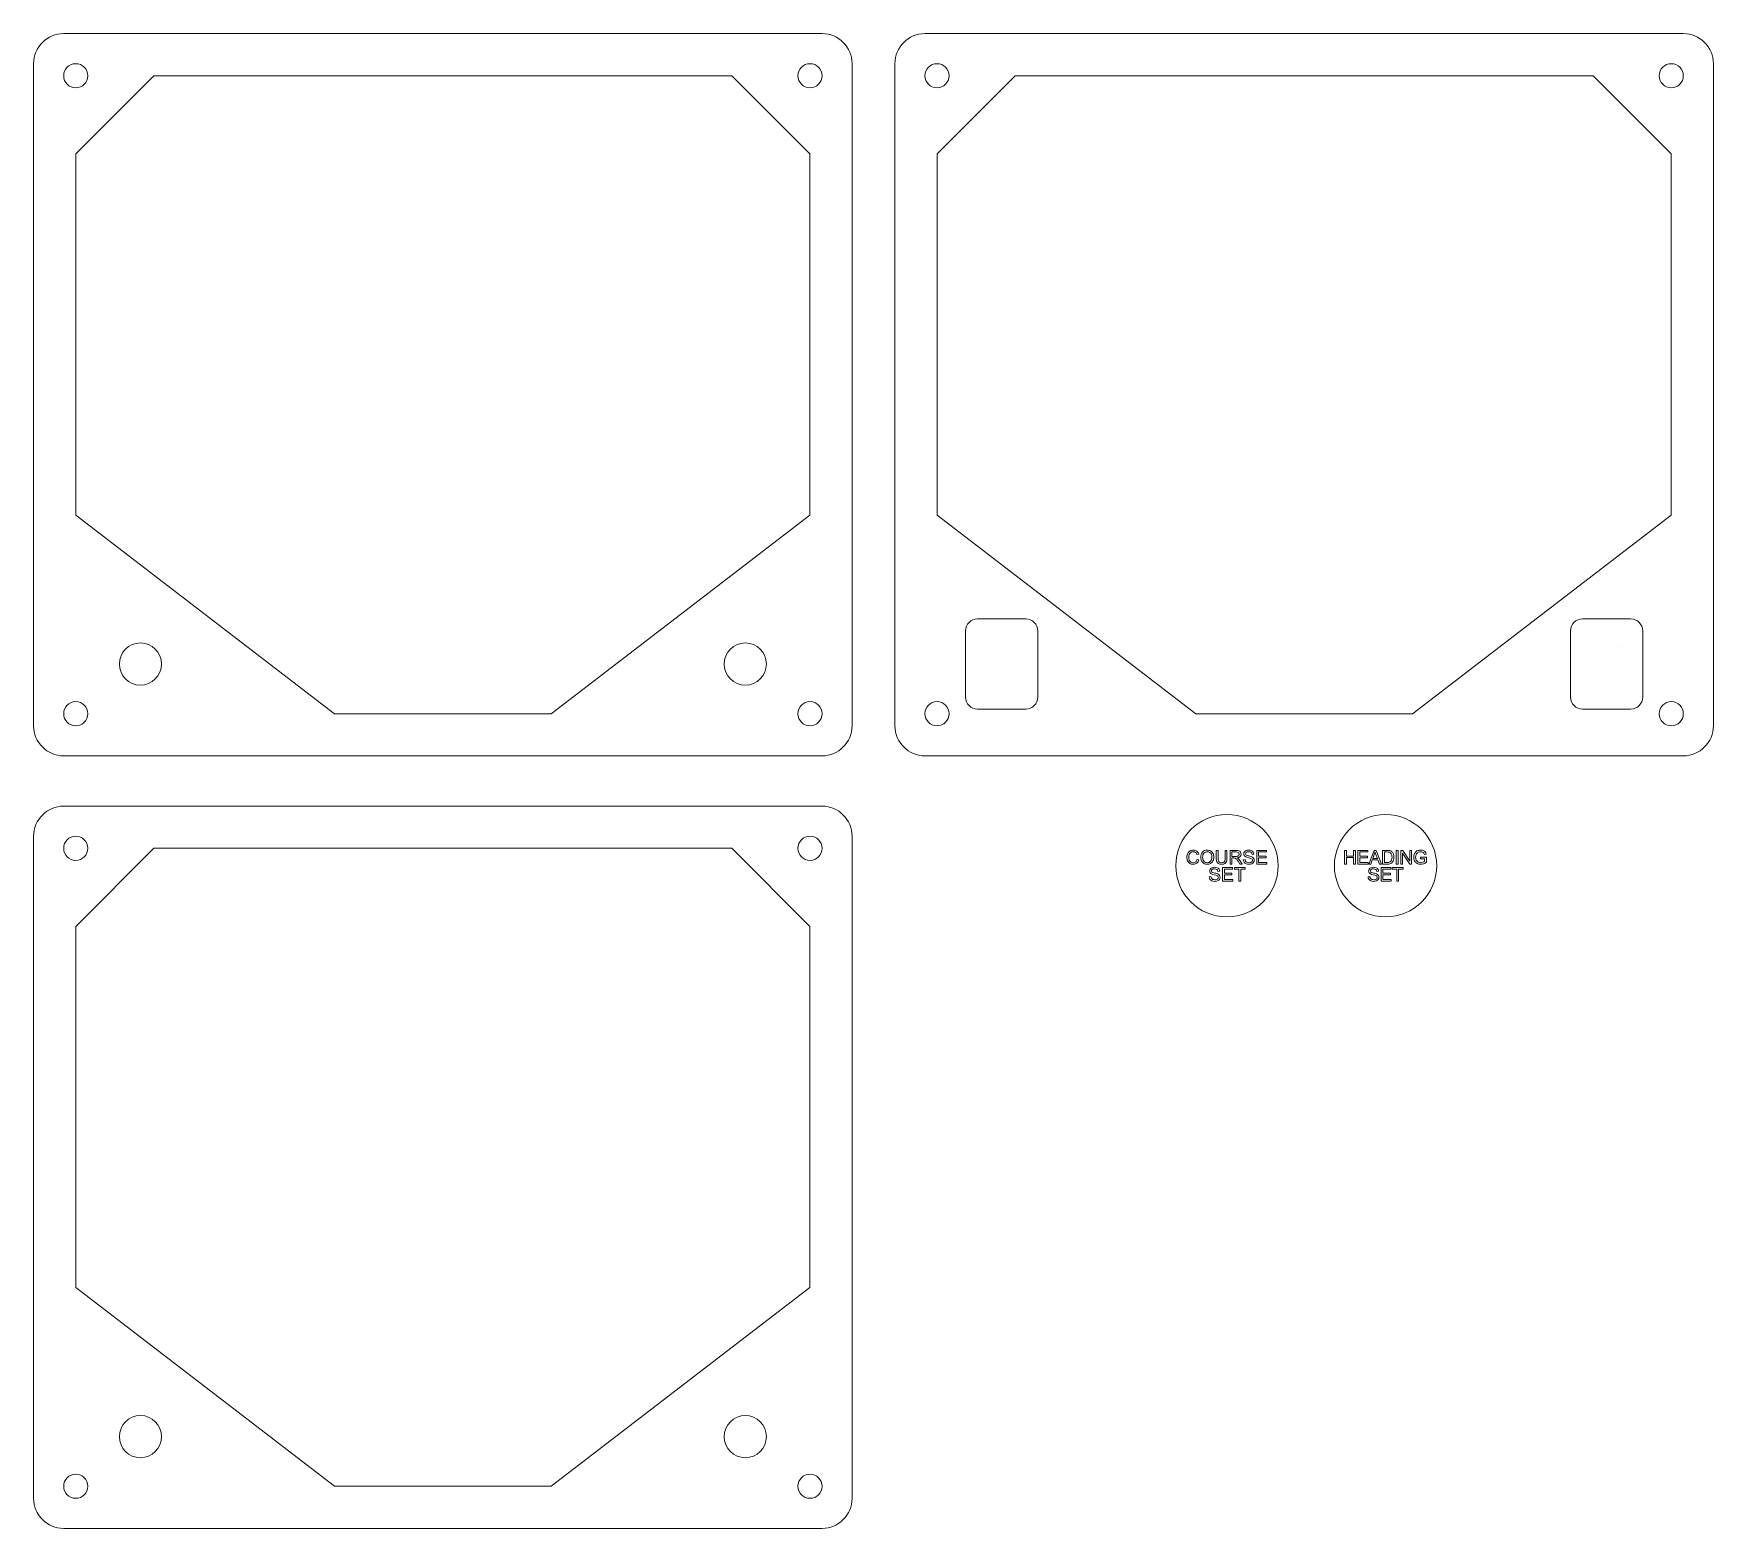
# Model space of a CAD drawing. Header units: millimetres. Extents: x -68 to 211, y -124 to 124.
import ezdxf

# ---------------------------------------------------------------- set-up
doc = ezdxf.new("R2010")
doc.units = ezdxf.units.MM
doc.header["$MEASUREMENT"] = 0
doc.layers.add('Layer 1', color=7, linetype='Continuous')

msp = doc.modelspace()

# ---------------------------------------------------------------- linework, layer by layer
at = {"layer": 'Layer 1', "color": 250, "lineweight": 9}
for centre, major_axis in [((-60.9999, 117.1821), (0, 2)), ((61, 117.1821), (0, 2)), ((82.1061, 117.1821), (0, 2)), ((204.106, 117.1821), (0, 2)), ((-50.2499, 19.4322), (0, 3.5)), ((50.2501, 19.4322), (0, 3.5)), ((-60.9999, 11.1822), (0, 2)), ((61, 11.1822), (0, 2)), ((82.1061, 11.1822), (0, 2)), ((204.106, 11.1822), (0, 2)), ((130.2755, -14.0834), (0, 8.5001)), ((156.6283, -14.0834), (0, 8.5001)), ((-60.9999, -11.1821), (0, 2)), ((61, -11.1821), (0, 2)), ((-50.2499, -108.932), (0, 3.5)), ((50.2501, -108.932), (0, 3.5)), ((-60.9999, -117.182), (0, 2)), ((61, -117.182), (0, 2))]:
    msp.add_ellipse(centre, major_axis=major_axis, ratio=1, dxfattribs=at)
for points in [[(63.0001, 4.1822), (63.0001, 4.1822), (-63, 4.1822), (-63, 4.1822), (-63, 4.1822), (-65.75, 4.1822), (-67.9999, 6.4322), (-67.9999, 9.1822), (-67.9999, 9.1822), (-67.9999, 9.1822), (-67.9999, 119.1821), (-67.9999, 119.1821), (-67.9999, 119.1821), (-67.9999, 121.9321), (-65.75, 124.1821), (-63, 124.1821), (-63, 124.1821), (-63, 124.1821), (63.0001, 124.1821), (63.0001, 124.1821), (63.0001, 124.1821), (65.7501, 124.1821), (68, 121.9321), (68, 119.1821), (68, 119.1821), (68, 119.1821), (68, 9.1822), (68, 9.1822), (68, 9.1822), (68, 6.4322), (65.7501, 4.1822), (63.0001, 4.1822)], [(206.1061, 4.1822), (206.1061, 4.1822), (80.106, 4.1822), (80.106, 4.1822), (80.106, 4.1822), (77.356, 4.1822), (75.1061, 6.4322), (75.1061, 9.1822), (75.1061, 9.1822), (75.1061, 9.1822), (75.1061, 119.1821), (75.1061, 119.1821), (75.1061, 119.1821), (75.1061, 121.9321), (77.356, 124.1821), (80.106, 124.1821), (80.106, 124.1821), (80.106, 124.1821), (206.1061, 124.1821), (206.1061, 124.1821), (206.1061, 124.1821), (208.8561, 124.1821), (211.106, 121.9321), (211.106, 119.1821), (211.106, 119.1821), (211.106, 119.1821), (211.106, 9.1822), (211.106, 9.1822), (211.106, 9.1822), (211.106, 6.4322), (208.8561, 4.1822), (206.1061, 4.1822)], [(82.1061, 104.1821), (82.1061, 104.1821), (95.1062, 117.1821), (95.1062, 117.1821), (95.1062, 117.1821), (95.1062, 117.1821), (191.1059, 117.1821), (191.1059, 117.1821), (191.1059, 117.1821), (191.1059, 117.1821), (204.106, 104.1821), (204.106, 104.1821), (204.106, 104.1821), (204.106, 104.1821), (204.106, 44.1822), (204.106, 44.1822), (204.106, 44.1822), (204.106, 44.1822), (161.106, 11.1822), (161.106, 11.1822), (161.106, 11.1822), (161.106, 11.1822), (125.1061, 11.1822), (125.1061, 11.1822), (125.1061, 11.1822), (125.1061, 11.1822), (82.1061, 44.1822), (82.1061, 44.1822), (82.1061, 44.1822), (82.1061, 44.1822), (82.1061, 104.1821), (82.1061, 104.1821)], [(96.856, 26.9322), (96.856, 26.9322), (88.856, 26.9322), (88.856, 26.9322), (88.856, 26.9322), (87.756, 26.9321), (86.856, 26.0321), (86.856, 24.9321), (86.856, 24.9321), (86.856, 24.9321), (86.8561, 13.9321), (86.8561, 13.9321), (86.8561, 13.9321), (86.8562, 12.8321), (87.7561, 11.9321), (88.8562, 11.9322), (88.8562, 11.9322), (88.8562, 11.9322), (96.8562, 11.9322), (96.8562, 11.9322), (96.8562, 11.9322), (97.9562, 11.9322), (98.8562, 12.8322), (98.8561, 13.9323), (98.8561, 13.9323), (98.8561, 13.9323), (98.856, 24.9322), (98.856, 24.9322), (98.856, 24.9322), (98.856, 26.0322), (97.9561, 26.9322), (96.856, 26.9322)], [(197.356, 26.9322), (197.356, 26.9322), (189.356, 26.9322), (189.356, 26.9322), (189.356, 26.9322), (188.256, 26.9321), (187.356, 26.0321), (187.356, 24.9321), (187.356, 24.9321), (187.356, 24.9321), (187.3561, 13.9321), (187.3561, 13.9321), (187.3561, 13.9321), (187.3562, 12.8321), (188.2561, 11.9321), (189.3562, 11.9322), (189.3562, 11.9322), (189.3562, 11.9322), (197.3562, 11.9322), (197.3562, 11.9322), (197.3562, 11.9322), (198.4562, 11.9322), (199.3562, 12.8322), (199.3561, 13.9323), (199.3561, 13.9323), (199.3561, 13.9323), (199.356, 24.9322), (199.356, 24.9322), (199.356, 24.9322), (199.356, 26.0322), (198.4561, 26.9322), (197.356, 26.9322)], [(63.0001, -124.182), (63.0001, -124.182), (-63, -124.182), (-63, -124.182), (-63, -124.182), (-65.75, -124.182), (-67.9999, -121.932), (-67.9999, -119.182), (-67.9999, -119.182), (-67.9999, -119.182), (-67.9999, -9.1821), (-67.9999, -9.1821), (-67.9999, -9.1821), (-67.9999, -6.4321), (-65.75, -4.1821), (-63, -4.1821), (-63, -4.1821), (-63, -4.1821), (63.0001, -4.1821), (63.0001, -4.1821), (63.0001, -4.1821), (65.7501, -4.1821), (68, -6.4321), (68, -9.1821), (68, -9.1821), (68, -9.1821), (68, -119.182), (68, -119.182), (68, -119.182), (68, -121.932), (65.7501, -124.182), (63.0001, -124.182)], [(-60.9999, -24.1821), (-60.9999, -24.1821), (-47.9998, -11.1821), (-47.9998, -11.1821), (-47.9998, -11.1821), (-47.9998, -11.1821), (47.9999, -11.1821), (47.9999, -11.1821), (47.9999, -11.1821), (47.9999, -11.1821), (61, -24.1821), (61, -24.1821), (61, -24.1821), (61, -24.1821), (61, -84.182), (61, -84.182), (61, -84.182), (61, -84.182), (18, -117.182), (18, -117.182), (18, -117.182), (18, -117.182), (-17.9999, -117.182), (-17.9999, -117.182), (-17.9999, -117.182), (-17.9999, -117.182), (-60.9999, -84.182), (-60.9999, -84.182), (-60.9999, -84.182), (-60.9999, -84.182), (-60.9999, -24.1821), (-60.9999, -24.1821)]]:
    msp.add_open_spline(points, degree=3, knots=[0, 0, 0, 0, 0.11111111, 0.11111111, 0.11111111, 0.11111111, 0.22222222, 0.22222222, 0.22222222, 0.22222222, 0.33333333, 0.33333333, 0.33333333, 0.33333333, 0.44444444, 0.44444444, 0.44444444, 0.44444444, 0.55555556, 0.55555556, 0.55555556, 0.55555556, 0.66666667, 0.66666667, 0.66666667, 0.66666667, 0.77777778, 0.77777778, 0.77777778, 0.77777778, 1, 1, 1, 1], dxfattribs=at)
at = {"layer": 'Layer 1', "color": 240, "lineweight": 9}
for points, knots in [([(-60.9999, 104.1821), (-60.9999, 104.1821), (-47.9998, 117.1821), (-47.9998, 117.1821), (-47.9998, 117.1821), (-47.9998, 117.1821), (47.9999, 117.1821), (47.9999, 117.1821), (47.9999, 117.1821), (47.9999, 117.1821), (61, 104.1821), (61, 104.1821), (61, 104.1821), (61, 104.1821), (61, 44.1822), (61, 44.1822), (61, 44.1822), (61, 44.1822), (18, 11.1822), (18, 11.1822), (18, 11.1822), (18, 11.1822), (-17.9999, 11.1822), (-17.9999, 11.1822), (-17.9999, 11.1822), (-17.9999, 11.1822), (-60.9999, 44.1822), (-60.9999, 44.1822), (-60.9999, 44.1822), (-60.9999, 44.1822), (-60.9999, 104.1821), (-60.9999, 104.1821)], [0, 0, 0, 0, 0.11111111, 0.11111111, 0.11111111, 0.11111111, 0.22222222, 0.22222222, 0.22222222, 0.22222222, 0.33333333, 0.33333333, 0.33333333, 0.33333333, 0.44444444, 0.44444444, 0.44444444, 0.44444444, 0.55555556, 0.55555556, 0.55555556, 0.55555556, 0.66666667, 0.66666667, 0.66666667, 0.66666667, 0.77777778, 0.77777778, 0.77777778, 0.77777778, 1, 1, 1, 1]), ([(125.3315, -13.0036), (125.3315, -13.0036), (125.6332, -13.0798), (125.6332, -13.0798), (125.6332, -13.0798), (125.5702, -13.327), (125.4569, -13.5148), (125.2934, -13.6445), (125.2934, -13.6445), (125.1299, -13.7741), (124.9299, -13.8392), (124.6934, -13.8392), (124.6934, -13.8392), (124.4489, -13.8392), (124.2499, -13.7895), (124.0965, -13.6894), (124.0965, -13.6894), (123.943, -13.59), (123.8266, -13.4455), (123.7467, -13.2566), (123.7467, -13.2566), (123.6668, -13.0671), (123.6266, -12.8645), (123.6266, -12.6475), (123.6266, -12.6475), (123.6266, -12.411), (123.6715, -12.2046), (123.762, -12.0284), (123.762, -12.0284), (123.8525, -11.8522), (123.9811, -11.7183), (124.1478, -11.6268), (124.1478, -11.6268), (124.3145, -11.5352), (124.4981, -11.4897), (124.6981, -11.4897), (124.6981, -11.4897), (124.9257, -11.4897), (125.1167, -11.5474), (125.2712, -11.6633), (125.2712, -11.6633), (125.4262, -11.7792), (125.5342, -11.9416), (125.5951, -12.1512), (125.5951, -12.1512), (125.5951, -12.1512), (125.2998, -12.221), (125.2998, -12.221), (125.2998, -12.221), (125.2474, -12.0559), (125.1707, -11.9353), (125.0706, -11.8601), (125.0706, -11.8601), (124.9706, -11.7844), (124.8447, -11.7469), (124.6928, -11.7469), (124.6928, -11.7469), (124.5187, -11.7469), (124.3727, -11.7887), (124.2557, -11.8723), (124.2557, -11.8723), (124.1388, -11.9559), (124.0562, -12.0686), (124.0091, -12.2094), (124.0091, -12.2094), (123.9615, -12.3507), (123.9377, -12.4962), (123.9377, -12.6459), (123.9377, -12.6459), (123.9377, -12.8391), (123.9657, -13.0079), (124.0218, -13.1518), (124.0218, -13.1518), (124.0779, -13.2963), (124.1652, -13.4037), (124.2838, -13.4751), (124.2838, -13.4751), (124.4023, -13.5466), (124.5304, -13.582), (124.6685, -13.582), (124.6685, -13.582), (124.8368, -13.582), (124.9786, -13.5333), (125.095, -13.4365), (125.095, -13.4365), (125.2114, -13.3391), (125.2903, -13.1952), (125.3315, -13.0036)], [0, 0, 0, 0, 0.04347826, 0.04347826, 0.04347826, 0.04347826, 0.08695652, 0.08695652, 0.08695652, 0.08695652, 0.13043478, 0.13043478, 0.13043478, 0.13043478, 0.17391304, 0.17391304, 0.17391304, 0.17391304, 0.2173913, 0.2173913, 0.2173913, 0.2173913, 0.26086957, 0.26086957, 0.26086957, 0.26086957, 0.30434783, 0.30434783, 0.30434783, 0.30434783, 0.34782609, 0.34782609, 0.34782609, 0.34782609, 0.39130435, 0.39130435, 0.39130435, 0.39130435, 0.43478261, 0.43478261, 0.43478261, 0.43478261, 0.47826087, 0.47826087, 0.47826087, 0.47826087, 0.52173913, 0.52173913, 0.52173913, 0.52173913, 0.56521739, 0.56521739, 0.56521739, 0.56521739, 0.60869565, 0.60869565, 0.60869565, 0.60869565, 0.65217391, 0.65217391, 0.65217391, 0.65217391, 0.69565217, 0.69565217, 0.69565217, 0.69565217, 0.73913043, 0.73913043, 0.73913043, 0.73913043, 0.7826087, 0.7826087, 0.7826087, 0.7826087, 0.82608696, 0.82608696, 0.82608696, 0.82608696, 0.86956522, 0.86956522, 0.86956522, 0.86956522, 0.91304348, 0.91304348, 0.91304348, 0.91304348, 1, 1, 1, 1]), ([(125.9219, -12.6946), (125.9219, -12.3178), (126.0235, -12.0226), (126.2262, -11.8093), (126.2262, -11.8093), (126.4288, -11.5961), (126.6903, -11.4897), (127.0109, -11.4897), (127.0109, -11.4897), (127.221, -11.4897), (127.4099, -11.54), (127.5787, -11.64), (127.5787, -11.64), (127.747, -11.74), (127.8756, -11.8797), (127.964, -12.0591), (127.964, -12.0591), (128.0523, -12.2379), (128.0968, -12.4411), (128.0968, -12.6682), (128.0968, -12.6682), (128.0968, -12.8983), (128.0502, -13.1047), (127.9571, -13.2862), (127.9571, -13.2862), (127.8639, -13.4683), (127.7322, -13.6058), (127.5618, -13.699), (127.5618, -13.699), (127.3909, -13.7926), (127.2067, -13.8392), (127.0093, -13.8392), (127.0093, -13.8392), (126.795, -13.8392), (126.604, -13.7873), (126.4352, -13.6842), (126.4352, -13.6842), (126.2669, -13.581), (126.1389, -13.4402), (126.0521, -13.2613), (126.0521, -13.2613), (125.9653, -13.083), (125.9219, -12.8941), (125.9219, -12.6946)], [0, 0, 0, 0, 0.08333333, 0.08333333, 0.08333333, 0.08333333, 0.16666667, 0.16666667, 0.16666667, 0.16666667, 0.25, 0.25, 0.25, 0.25, 0.33333333, 0.33333333, 0.33333333, 0.33333333, 0.41666667, 0.41666667, 0.41666667, 0.41666667, 0.5, 0.5, 0.5, 0.5, 0.58333333, 0.58333333, 0.58333333, 0.58333333, 0.66666667, 0.66666667, 0.66666667, 0.66666667, 0.75, 0.75, 0.75, 0.75, 0.83333333, 0.83333333, 0.83333333, 0.83333333, 1, 1, 1, 1]), ([(126.2331, -12.6999), (126.2331, -12.9735), (126.3066, -13.1889), (126.4537, -13.346), (126.4537, -13.346), (126.6008, -13.5032), (126.7855, -13.582), (127.0078, -13.582), (127.0078, -13.582), (127.2342, -13.582), (127.42, -13.5026), (127.5666, -13.3439), (127.5666, -13.3439), (127.7126, -13.1851), (127.7856, -12.9597), (127.7856, -12.6676), (127.7856, -12.6676), (127.7856, -12.4829), (127.7544, -12.3215), (127.692, -12.184), (127.692, -12.184), (127.6295, -12.0464), (127.538, -11.9395), (127.4179, -11.8638), (127.4179, -11.8638), (127.2972, -11.7881), (127.1623, -11.75), (127.0125, -11.75), (127.0125, -11.75), (126.7998, -11.75), (126.6167, -11.8231), (126.4632, -11.9691), (126.4632, -11.9691), (126.3098, -12.1152), (126.2331, -12.3586), (126.2331, -12.6999)], [0, 0, 0, 0, 0.1, 0.1, 0.1, 0.1, 0.2, 0.2, 0.2, 0.2, 0.3, 0.3, 0.3, 0.3, 0.4, 0.4, 0.4, 0.4, 0.5, 0.5, 0.5, 0.5, 0.6, 0.6, 0.6, 0.6, 0.7, 0.7, 0.7, 0.7, 0.8, 0.8, 0.8, 0.8, 1, 1, 1, 1]), ([(129.9815, -11.5278), (129.9815, -11.5278), (130.2831, -11.5278), (130.2831, -11.5278), (130.2831, -11.5278), (130.2831, -11.5278), (130.2831, -12.8407), (130.2831, -12.8407), (130.2831, -12.8407), (130.2831, -13.0693), (130.2571, -13.2508), (130.2058, -13.3852), (130.2058, -13.3852), (130.154, -13.5191), (130.0608, -13.6286), (129.9264, -13.7127), (129.9264, -13.7127), (129.7915, -13.7969), (129.6153, -13.8392), (129.3962, -13.8392), (129.3962, -13.8392), (129.184, -13.8392), (129.0099, -13.8027), (128.875, -13.7291), (128.875, -13.7291), (128.7395, -13.6556), (128.6432, -13.5497), (128.5855, -13.4106), (128.5855, -13.4106), (128.5278, -13.2714), (128.4987, -13.0814), (128.4987, -12.8407), (128.4987, -12.8407), (128.4987, -12.8407), (128.4987, -11.5278), (128.4987, -11.5278), (128.4987, -11.5278), (128.4987, -11.5278), (128.8004, -11.5278), (128.8004, -11.5278), (128.8004, -11.5278), (128.8004, -11.5278), (128.8004, -12.8401), (128.8004, -12.8401), (128.8004, -12.8401), (128.8004, -13.0375), (128.8189, -13.1836), (128.8554, -13.2767), (128.8554, -13.2767), (128.8919, -13.3704), (128.9543, -13.4429), (129.0438, -13.4931), (129.0438, -13.4931), (129.1327, -13.5439), (129.2417, -13.5693), (129.3703, -13.5693), (129.3703, -13.5693), (129.5904, -13.5693), (129.7476, -13.5191), (129.8412, -13.419), (129.8412, -13.419), (129.9349, -13.3185), (129.9815, -13.1259), (129.9815, -12.8401), (129.9815, -12.8401), (129.9815, -12.8401), (129.9815, -11.5278), (129.9815, -11.5278)], [0, 0, 0, 0, 0.05555556, 0.05555556, 0.05555556, 0.05555556, 0.11111111, 0.11111111, 0.11111111, 0.11111111, 0.16666667, 0.16666667, 0.16666667, 0.16666667, 0.22222222, 0.22222222, 0.22222222, 0.22222222, 0.27777778, 0.27777778, 0.27777778, 0.27777778, 0.33333333, 0.33333333, 0.33333333, 0.33333333, 0.38888889, 0.38888889, 0.38888889, 0.38888889, 0.44444444, 0.44444444, 0.44444444, 0.44444444, 0.5, 0.5, 0.5, 0.5, 0.55555556, 0.55555556, 0.55555556, 0.55555556, 0.61111111, 0.61111111, 0.61111111, 0.61111111, 0.66666667, 0.66666667, 0.66666667, 0.66666667, 0.72222222, 0.72222222, 0.72222222, 0.72222222, 0.77777778, 0.77777778, 0.77777778, 0.77777778, 0.83333333, 0.83333333, 0.83333333, 0.83333333, 0.88888889, 0.88888889, 0.88888889, 0.88888889, 1, 1, 1, 1]), ([(130.8004, -13.8011), (130.8004, -13.8011), (130.8004, -11.5278), (130.8004, -11.5278), (130.8004, -11.5278), (130.8004, -11.5278), (131.808, -11.5278), (131.808, -11.5278), (131.808, -11.5278), (132.0106, -11.5278), (132.1646, -11.5484), (132.2699, -11.5892), (132.2699, -11.5892), (132.3752, -11.6299), (132.4594, -11.7019), (132.5223, -11.8051), (132.5223, -11.8051), (132.5853, -11.9083), (132.6165, -12.0226), (132.6165, -12.1475), (132.6165, -12.1475), (132.6165, -12.3088), (132.5641, -12.4448), (132.4599, -12.5554), (132.4599, -12.5554), (132.3556, -12.666), (132.1948, -12.7359), (131.9768, -12.766), (131.9768, -12.766), (132.0567, -12.8041), (132.117, -12.8422), (132.1583, -12.8793), (132.1583, -12.8793), (132.2461, -12.9597), (132.3292, -13.0608), (132.407, -13.182), (132.407, -13.182), (132.407, -13.182), (132.8001, -13.8011), (132.8001, -13.8011), (132.8001, -13.8011), (132.8001, -13.8011), (132.4244, -13.8011), (132.4244, -13.8011), (132.4244, -13.8011), (132.4244, -13.8011), (132.1239, -13.328), (132.1239, -13.328), (132.1239, -13.328), (132.0366, -13.191), (131.9641, -13.0867), (131.9074, -13.0142), (131.9074, -13.0142), (131.8503, -12.9417), (131.7995, -12.8915), (131.7545, -12.8624), (131.7545, -12.8624), (131.7101, -12.8338), (131.664, -12.8137), (131.6175, -12.802), (131.6175, -12.802), (131.5836, -12.7952), (131.528, -12.7914), (131.4502, -12.7914), (131.4502, -12.7914), (131.4502, -12.7914), (131.1021, -12.7914), (131.1021, -12.7914), (131.1021, -12.7914), (131.1021, -12.7914), (131.1021, -13.8011), (131.1021, -13.8011), (131.1021, -13.8011), (131.1021, -13.8011), (130.8004, -13.8011), (130.8004, -13.8011)], [0, 0, 0, 0, 0.05, 0.05, 0.05, 0.05, 0.1, 0.1, 0.1, 0.1, 0.15, 0.15, 0.15, 0.15, 0.2, 0.2, 0.2, 0.2, 0.25, 0.25, 0.25, 0.25, 0.3, 0.3, 0.3, 0.3, 0.35, 0.35, 0.35, 0.35, 0.4, 0.4, 0.4, 0.4, 0.45, 0.45, 0.45, 0.45, 0.5, 0.5, 0.5, 0.5, 0.55, 0.55, 0.55, 0.55, 0.6, 0.6, 0.6, 0.6, 0.65, 0.65, 0.65, 0.65, 0.7, 0.7, 0.7, 0.7, 0.75, 0.75, 0.75, 0.75, 0.8, 0.8, 0.8, 0.8, 0.85, 0.85, 0.85, 0.85, 0.9, 0.9, 0.9, 0.9, 1, 1, 1, 1]), ([(131.1021, -12.5311), (131.1021, -12.5311), (131.7476, -12.5311), (131.7476, -12.5311), (131.7476, -12.5311), (131.8852, -12.5311), (131.9921, -12.5168), (132.0694, -12.4882), (132.0694, -12.4882), (132.1466, -12.4602), (132.2054, -12.4147), (132.2451, -12.3517), (132.2451, -12.3517), (132.2853, -12.2893), (132.3054, -12.2215), (132.3054, -12.148), (132.3054, -12.148), (132.3054, -12.0406), (132.2667, -11.9517), (132.189, -11.8823), (132.189, -11.8823), (132.1112, -11.813), (131.9884, -11.7786), (131.8207, -11.7786), (131.8207, -11.7786), (131.8207, -11.7786), (131.1021, -11.7786), (131.1021, -11.7786), (131.1021, -11.7786), (131.1021, -11.7786), (131.1021, -12.5311), (131.1021, -12.5311)], [0, 0, 0, 0, 0.11111111, 0.11111111, 0.11111111, 0.11111111, 0.22222222, 0.22222222, 0.22222222, 0.22222222, 0.33333333, 0.33333333, 0.33333333, 0.33333333, 0.44444444, 0.44444444, 0.44444444, 0.44444444, 0.55555556, 0.55555556, 0.55555556, 0.55555556, 0.66666667, 0.66666667, 0.66666667, 0.66666667, 0.77777778, 0.77777778, 0.77777778, 0.77777778, 1, 1, 1, 1]), ([(132.9974, -13.0708), (132.9974, -13.0708), (133.2799, -13.0454), (133.2799, -13.0454), (133.2799, -13.0454), (133.2932, -13.1597), (133.3244, -13.2534), (133.3736, -13.327), (133.3736, -13.327), (133.4228, -13.4), (133.499, -13.4593), (133.6022, -13.5048), (133.6022, -13.5048), (133.7054, -13.5497), (133.8218, -13.5725), (133.9509, -13.5725), (133.9509, -13.5725), (134.0657, -13.5725), (134.1668, -13.5556), (134.2547, -13.5212), (134.2547, -13.5212), (134.3425, -13.4868), (134.4076, -13.4397), (134.4504, -13.3799), (134.4504, -13.3799), (134.4933, -13.3201), (134.515, -13.255), (134.515, -13.1851), (134.515, -13.1851), (134.515, -13.1142), (134.4944, -13.0523), (134.4531, -12.9989), (134.4531, -12.9989), (134.4118, -12.946), (134.3436, -12.9015), (134.2483, -12.865), (134.2483, -12.865), (134.1874, -12.8417), (134.0525, -12.8047), (133.8435, -12.7544), (133.8435, -12.7544), (133.6345, -12.7041), (133.4884, -12.657), (133.4048, -12.6126), (133.4048, -12.6126), (133.2963, -12.5554), (133.2159, -12.4845), (133.163, -12.4004), (133.163, -12.4004), (133.1095, -12.3163), (133.0831, -12.2215), (133.0831, -12.1173), (133.0831, -12.1173), (133.0831, -12.0019), (133.1159, -11.8945), (133.181, -11.795), (133.181, -11.795), (133.2461, -11.695), (133.3408, -11.6193), (133.4662, -11.5675), (133.4662, -11.5675), (133.5911, -11.5156), (133.7302, -11.4897), (133.8832, -11.4897), (133.8832, -11.4897), (134.0515, -11.4897), (134.2001, -11.5167), (134.3287, -11.5712), (134.3287, -11.5712), (134.4573, -11.6252), (134.5563, -11.7051), (134.6256, -11.8109), (134.6256, -11.8109), (134.6949, -11.9162), (134.732, -12.0358), (134.7373, -12.1691), (134.7373, -12.1691), (134.7373, -12.1691), (134.4483, -12.1914), (134.4483, -12.1914), (134.4483, -12.1914), (134.433, -12.048), (134.3806, -11.9395), (134.2912, -11.8665), (134.2912, -11.8665), (134.2017, -11.7929), (134.0694, -11.7564), (133.8948, -11.7564), (133.8948, -11.7564), (133.7128, -11.7564), (133.58, -11.7897), (133.4969, -11.8564), (133.4969, -11.8564), (133.4138, -11.9231), (133.372, -12.0035), (133.372, -12.0977), (133.372, -12.0977), (133.372, -12.1792), (133.4016, -12.2464), (133.4604, -12.2993), (133.4604, -12.2993), (133.5186, -12.3517), (133.6694, -12.4062), (133.9139, -12.4612), (133.9139, -12.4612), (134.1583, -12.5168), (134.3261, -12.565), (134.4171, -12.6062), (134.4171, -12.6062), (134.5489, -12.6671), (134.6468, -12.7438), (134.7097, -12.8375), (134.7097, -12.8375), (134.7727, -12.9306), (134.8039, -13.038), (134.8039, -13.1597), (134.8039, -13.1597), (134.8039, -13.2809), (134.7695, -13.3942), (134.7002, -13.5011), (134.7002, -13.5011), (134.6309, -13.608), (134.5319, -13.691), (134.4023, -13.7503), (134.4023, -13.7503), (134.2726, -13.8096), (134.1271, -13.8392), (133.9647, -13.8392), (133.9647, -13.8392), (133.7594, -13.8392), (133.5874, -13.809), (133.4487, -13.7492), (133.4487, -13.7492), (133.3096, -13.6894), (133.2011, -13.5995), (133.1222, -13.4788), (133.1222, -13.4788), (133.0429, -13.3587), (133.0016, -13.2227), (132.9974, -13.0708)], [0, 0, 0, 0, 0.02777778, 0.02777778, 0.02777778, 0.02777778, 0.05555556, 0.05555556, 0.05555556, 0.05555556, 0.08333333, 0.08333333, 0.08333333, 0.08333333, 0.11111111, 0.11111111, 0.11111111, 0.11111111, 0.13888889, 0.13888889, 0.13888889, 0.13888889, 0.16666667, 0.16666667, 0.16666667, 0.16666667, 0.19444444, 0.19444444, 0.19444444, 0.19444444, 0.22222222, 0.22222222, 0.22222222, 0.22222222, 0.25, 0.25, 0.25, 0.25, 0.27777778, 0.27777778, 0.27777778, 0.27777778, 0.30555556, 0.30555556, 0.30555556, 0.30555556, 0.33333333, 0.33333333, 0.33333333, 0.33333333, 0.36111111, 0.36111111, 0.36111111, 0.36111111, 0.38888889, 0.38888889, 0.38888889, 0.38888889, 0.41666667, 0.41666667, 0.41666667, 0.41666667, 0.44444444, 0.44444444, 0.44444444, 0.44444444, 0.47222222, 0.47222222, 0.47222222, 0.47222222, 0.5, 0.5, 0.5, 0.5, 0.52777778, 0.52777778, 0.52777778, 0.52777778, 0.55555556, 0.55555556, 0.55555556, 0.55555556, 0.58333333, 0.58333333, 0.58333333, 0.58333333, 0.61111111, 0.61111111, 0.61111111, 0.61111111, 0.63888889, 0.63888889, 0.63888889, 0.63888889, 0.66666667, 0.66666667, 0.66666667, 0.66666667, 0.69444444, 0.69444444, 0.69444444, 0.69444444, 0.72222222, 0.72222222, 0.72222222, 0.72222222, 0.75, 0.75, 0.75, 0.75, 0.77777778, 0.77777778, 0.77777778, 0.77777778, 0.80555556, 0.80555556, 0.80555556, 0.80555556, 0.83333333, 0.83333333, 0.83333333, 0.83333333, 0.86111111, 0.86111111, 0.86111111, 0.86111111, 0.88888889, 0.88888889, 0.88888889, 0.88888889, 0.91666667, 0.91666667, 0.91666667, 0.91666667, 0.94444444, 0.94444444, 0.94444444, 0.94444444, 1, 1, 1, 1]), ([(135.2286, -13.8011), (135.2286, -13.8011), (135.2286, -11.5278), (135.2286, -11.5278), (135.2286, -11.5278), (135.2286, -11.5278), (136.8701, -11.5278), (136.8701, -11.5278), (136.8701, -11.5278), (136.8701, -11.5278), (136.8701, -11.7945), (136.8701, -11.7945), (136.8701, -11.7945), (136.8701, -11.7945), (135.5303, -11.7945), (135.5303, -11.7945), (135.5303, -11.7945), (135.5303, -11.7945), (135.5303, -12.493), (135.5303, -12.493), (135.5303, -12.493), (135.5303, -12.493), (136.7844, -12.493), (136.7844, -12.493), (136.7844, -12.493), (136.7844, -12.493), (136.7844, -12.7597), (136.7844, -12.7597), (136.7844, -12.7597), (136.7844, -12.7597), (135.5303, -12.7597), (135.5303, -12.7597), (135.5303, -12.7597), (135.5303, -12.7597), (135.5303, -13.5344), (135.5303, -13.5344), (135.5303, -13.5344), (135.5303, -13.5344), (136.9241, -13.5344), (136.9241, -13.5344), (136.9241, -13.5344), (136.9241, -13.5344), (136.9241, -13.8011), (136.9241, -13.8011), (136.9241, -13.8011), (136.9241, -13.8011), (135.2286, -13.8011), (135.2286, -13.8011)], [0, 0, 0, 0, 0.07692308, 0.07692308, 0.07692308, 0.07692308, 0.15384615, 0.15384615, 0.15384615, 0.15384615, 0.23076923, 0.23076923, 0.23076923, 0.23076923, 0.30769231, 0.30769231, 0.30769231, 0.30769231, 0.38461538, 0.38461538, 0.38461538, 0.38461538, 0.46153846, 0.46153846, 0.46153846, 0.46153846, 0.53846154, 0.53846154, 0.53846154, 0.53846154, 0.61538462, 0.61538462, 0.61538462, 0.61538462, 0.69230769, 0.69230769, 0.69230769, 0.69230769, 0.76923077, 0.76923077, 0.76923077, 0.76923077, 0.84615385, 0.84615385, 0.84615385, 0.84615385, 1, 1, 1, 1]), ([(149.8354, -13.8011), (149.8354, -13.8011), (149.8354, -11.5278), (149.8354, -11.5278), (149.8354, -11.5278), (149.8354, -11.5278), (150.137, -11.5278), (150.137, -11.5278), (150.137, -11.5278), (150.137, -11.5278), (150.137, -12.4644), (150.137, -12.4644), (150.137, -12.4644), (150.137, -12.4644), (151.3118, -12.4644), (151.3118, -12.4644), (151.3118, -12.4644), (151.3118, -12.4644), (151.3118, -11.5278), (151.3118, -11.5278), (151.3118, -11.5278), (151.3118, -11.5278), (151.6134, -11.5278), (151.6134, -11.5278), (151.6134, -11.5278), (151.6134, -11.5278), (151.6134, -13.8011), (151.6134, -13.8011), (151.6134, -13.8011), (151.6134, -13.8011), (151.3118, -13.8011), (151.3118, -13.8011), (151.3118, -13.8011), (151.3118, -13.8011), (151.3118, -12.7311), (151.3118, -12.7311), (151.3118, -12.7311), (151.3118, -12.7311), (150.137, -12.7311), (150.137, -12.7311), (150.137, -12.7311), (150.137, -12.7311), (150.137, -13.8011), (150.137, -13.8011), (150.137, -13.8011), (150.137, -13.8011), (149.8354, -13.8011), (149.8354, -13.8011)], [0, 0, 0, 0, 0.07692308, 0.07692308, 0.07692308, 0.07692308, 0.15384615, 0.15384615, 0.15384615, 0.15384615, 0.23076923, 0.23076923, 0.23076923, 0.23076923, 0.30769231, 0.30769231, 0.30769231, 0.30769231, 0.38461538, 0.38461538, 0.38461538, 0.38461538, 0.46153846, 0.46153846, 0.46153846, 0.46153846, 0.53846154, 0.53846154, 0.53846154, 0.53846154, 0.61538462, 0.61538462, 0.61538462, 0.61538462, 0.69230769, 0.69230769, 0.69230769, 0.69230769, 0.76923077, 0.76923077, 0.76923077, 0.76923077, 0.84615385, 0.84615385, 0.84615385, 0.84615385, 1, 1, 1, 1]), ([(152.0513, -13.8011), (152.0513, -13.8011), (152.0513, -11.5278), (152.0513, -11.5278), (152.0513, -11.5278), (152.0513, -11.5278), (153.6928, -11.5278), (153.6928, -11.5278), (153.6928, -11.5278), (153.6928, -11.5278), (153.6928, -11.7945), (153.6928, -11.7945), (153.6928, -11.7945), (153.6928, -11.7945), (152.353, -11.7945), (152.353, -11.7945), (152.353, -11.7945), (152.353, -11.7945), (152.353, -12.493), (152.353, -12.493), (152.353, -12.493), (152.353, -12.493), (153.6071, -12.493), (153.6071, -12.493), (153.6071, -12.493), (153.6071, -12.493), (153.6071, -12.7597), (153.6071, -12.7597), (153.6071, -12.7597), (153.6071, -12.7597), (152.353, -12.7597), (152.353, -12.7597), (152.353, -12.7597), (152.353, -12.7597), (152.353, -13.5344), (152.353, -13.5344), (152.353, -13.5344), (152.353, -13.5344), (153.7468, -13.5344), (153.7468, -13.5344), (153.7468, -13.5344), (153.7468, -13.5344), (153.7468, -13.8011), (153.7468, -13.8011), (153.7468, -13.8011), (153.7468, -13.8011), (152.0513, -13.8011), (152.0513, -13.8011)], [0, 0, 0, 0, 0.07692308, 0.07692308, 0.07692308, 0.07692308, 0.15384615, 0.15384615, 0.15384615, 0.15384615, 0.23076923, 0.23076923, 0.23076923, 0.23076923, 0.30769231, 0.30769231, 0.30769231, 0.30769231, 0.38461538, 0.38461538, 0.38461538, 0.38461538, 0.46153846, 0.46153846, 0.46153846, 0.46153846, 0.53846154, 0.53846154, 0.53846154, 0.53846154, 0.61538462, 0.61538462, 0.61538462, 0.61538462, 0.69230769, 0.69230769, 0.69230769, 0.69230769, 0.76923077, 0.76923077, 0.76923077, 0.76923077, 0.84615385, 0.84615385, 0.84615385, 0.84615385, 1, 1, 1, 1]), ([(153.8428, -13.8011), (153.8428, -13.8011), (154.7149, -11.5278), (154.7149, -11.5278), (154.7149, -11.5278), (154.7149, -11.5278), (155.0456, -11.5278), (155.0456, -11.5278), (155.0456, -11.5278), (155.0456, -11.5278), (155.9711, -13.8011), (155.9711, -13.8011), (155.9711, -13.8011), (155.9711, -13.8011), (155.6288, -13.8011), (155.6288, -13.8011), (155.6288, -13.8011), (155.6288, -13.8011), (155.3658, -13.1121), (155.3658, -13.1121), (155.3658, -13.1121), (155.3658, -13.1121), (154.4085, -13.1121), (154.4085, -13.1121), (154.4085, -13.1121), (154.4085, -13.1121), (154.1619, -13.8011), (154.1619, -13.8011), (154.1619, -13.8011), (154.1619, -13.8011), (153.8428, -13.8011), (153.8428, -13.8011)], [0, 0, 0, 0, 0.11111111, 0.11111111, 0.11111111, 0.11111111, 0.22222222, 0.22222222, 0.22222222, 0.22222222, 0.33333333, 0.33333333, 0.33333333, 0.33333333, 0.44444444, 0.44444444, 0.44444444, 0.44444444, 0.55555556, 0.55555556, 0.55555556, 0.55555556, 0.66666667, 0.66666667, 0.66666667, 0.66666667, 0.77777778, 0.77777778, 0.77777778, 0.77777778, 1, 1, 1, 1]), ([(154.4969, -12.8676), (154.4969, -12.8676), (155.2716, -12.8676), (155.2716, -12.8676), (155.2716, -12.8676), (155.2716, -12.8676), (155.0345, -12.2374), (155.0345, -12.2374), (155.0345, -12.2374), (154.9631, -12.0459), (154.9091, -11.8876), (154.8715, -11.7627), (154.8715, -11.7627), (154.8403, -11.9109), (154.7985, -12.0564), (154.7461, -12.2004), (154.7461, -12.2004), (154.7461, -12.2004), (154.4969, -12.8676), (154.4969, -12.8676)], [0, 0, 0, 0, 0.16666667, 0.16666667, 0.16666667, 0.16666667, 0.33333333, 0.33333333, 0.33333333, 0.33333333, 0.5, 0.5, 0.5, 0.5, 0.66666667, 0.66666667, 0.66666667, 0.66666667, 1, 1, 1, 1]), ([(156.1392, -13.8011), (156.1392, -13.8011), (156.1392, -11.5278), (156.1392, -11.5278), (156.1392, -11.5278), (156.1392, -11.5278), (156.9223, -11.5278), (156.9223, -11.5278), (156.9223, -11.5278), (157.0991, -11.5278), (157.234, -11.5384), (157.3272, -11.5601), (157.3272, -11.5601), (157.4573, -11.5902), (157.5685, -11.6447), (157.6605, -11.7231), (157.6605, -11.7231), (157.7807, -11.8247), (157.8701, -11.9538), (157.9293, -12.1115), (157.9293, -12.1115), (157.9891, -12.2692), (158.0188, -12.4496), (158.0188, -12.6523), (158.0188, -12.6523), (158.0188, -12.8248), (157.9987, -12.9777), (157.9585, -13.1111), (157.9585, -13.1111), (157.9182, -13.2444), (157.8664, -13.355), (157.8034, -13.4423), (157.8034, -13.4423), (157.7399, -13.5296), (157.6711, -13.5984), (157.596, -13.6482), (157.596, -13.6482), (157.5214, -13.6984), (157.4309, -13.7365), (157.325, -13.7625), (157.325, -13.7625), (157.2187, -13.7884), (157.097, -13.8011), (156.9594, -13.8011), (156.9594, -13.8011), (156.9594, -13.8011), (156.1392, -13.8011), (156.1392, -13.8011)], [0, 0, 0, 0, 0.07692308, 0.07692308, 0.07692308, 0.07692308, 0.15384615, 0.15384615, 0.15384615, 0.15384615, 0.23076923, 0.23076923, 0.23076923, 0.23076923, 0.30769231, 0.30769231, 0.30769231, 0.30769231, 0.38461538, 0.38461538, 0.38461538, 0.38461538, 0.46153846, 0.46153846, 0.46153846, 0.46153846, 0.53846154, 0.53846154, 0.53846154, 0.53846154, 0.61538462, 0.61538462, 0.61538462, 0.61538462, 0.69230769, 0.69230769, 0.69230769, 0.69230769, 0.76923077, 0.76923077, 0.76923077, 0.76923077, 0.84615385, 0.84615385, 0.84615385, 0.84615385, 1, 1, 1, 1]), ([(156.4408, -13.5344), (156.4408, -13.5344), (156.9255, -13.5344), (156.9255, -13.5344), (156.9255, -13.5344), (157.0753, -13.5344), (157.1927, -13.5206), (157.2779, -13.4926), (157.2779, -13.4926), (157.3631, -13.4645), (157.4309, -13.4254), (157.4817, -13.3746), (157.4817, -13.3746), (157.5526, -13.3032), (157.6081, -13.2068), (157.6478, -13.0862), (157.6478, -13.0862), (157.6875, -12.9655), (157.7076, -12.8195), (157.7076, -12.6475), (157.7076, -12.6475), (157.7076, -12.4094), (157.6685, -12.2263), (157.5907, -12.0982), (157.5907, -12.0982), (157.5129, -11.9702), (157.4182, -11.8845), (157.3065, -11.8411), (157.3065, -11.8411), (157.2261, -11.8098), (157.0964, -11.7945), (156.9176, -11.7945), (156.9176, -11.7945), (156.9176, -11.7945), (156.4408, -11.7945), (156.4408, -11.7945), (156.4408, -11.7945), (156.4408, -11.7945), (156.4408, -13.5344), (156.4408, -13.5344)], [0, 0, 0, 0, 0.09090909, 0.09090909, 0.09090909, 0.09090909, 0.18181818, 0.18181818, 0.18181818, 0.18181818, 0.27272727, 0.27272727, 0.27272727, 0.27272727, 0.36363636, 0.36363636, 0.36363636, 0.36363636, 0.45454545, 0.45454545, 0.45454545, 0.45454545, 0.54545455, 0.54545455, 0.54545455, 0.54545455, 0.63636364, 0.63636364, 0.63636364, 0.63636364, 0.72727273, 0.72727273, 0.72727273, 0.72727273, 0.81818182, 0.81818182, 0.81818182, 0.81818182, 1, 1, 1, 1]), ([(158.4123, -13.8011), (158.4123, -13.8011), (158.4123, -11.5278), (158.4123, -11.5278), (158.4123, -11.5278), (158.4123, -11.5278), (158.7139, -11.5278), (158.7139, -11.5278), (158.7139, -11.5278), (158.7139, -11.5278), (158.7139, -13.8011), (158.7139, -13.8011), (158.7139, -13.8011), (158.7139, -13.8011), (158.4123, -13.8011), (158.4123, -13.8011)], [0, 0, 0, 0, 0.2, 0.2, 0.2, 0.2, 0.4, 0.4, 0.4, 0.4, 0.6, 0.6, 0.6, 0.6, 1, 1, 1, 1]), ([(159.1698, -13.8011), (159.1698, -13.8011), (159.1698, -11.5278), (159.1698, -11.5278), (159.1698, -11.5278), (159.1698, -11.5278), (159.4788, -11.5278), (159.4788, -11.5278), (159.4788, -11.5278), (159.4788, -11.5278), (160.6716, -13.3121), (160.6716, -13.3121), (160.6716, -13.3121), (160.6716, -13.3121), (160.6716, -11.5278), (160.6716, -11.5278), (160.6716, -11.5278), (160.6716, -11.5278), (160.9605, -11.5278), (160.9605, -11.5278), (160.9605, -11.5278), (160.9605, -11.5278), (160.9605, -13.8011), (160.9605, -13.8011), (160.9605, -13.8011), (160.9605, -13.8011), (160.6515, -13.8011), (160.6515, -13.8011), (160.6515, -13.8011), (160.6515, -13.8011), (159.4587, -12.0167), (159.4587, -12.0167), (159.4587, -12.0167), (159.4587, -12.0167), (159.4587, -13.8011), (159.4587, -13.8011), (159.4587, -13.8011), (159.4587, -13.8011), (159.1698, -13.8011), (159.1698, -13.8011)], [0, 0, 0, 0, 0.09090909, 0.09090909, 0.09090909, 0.09090909, 0.18181818, 0.18181818, 0.18181818, 0.18181818, 0.27272727, 0.27272727, 0.27272727, 0.27272727, 0.36363636, 0.36363636, 0.36363636, 0.36363636, 0.45454545, 0.45454545, 0.45454545, 0.45454545, 0.54545455, 0.54545455, 0.54545455, 0.54545455, 0.63636364, 0.63636364, 0.63636364, 0.63636364, 0.72727273, 0.72727273, 0.72727273, 0.72727273, 0.81818182, 0.81818182, 0.81818182, 0.81818182, 1, 1, 1, 1]), ([(162.4589, -12.9089), (162.4589, -12.9089), (162.4589, -12.6422), (162.4589, -12.6422), (162.4589, -12.6422), (162.4589, -12.6422), (163.4209, -12.6422), (163.4209, -12.6422), (163.4209, -12.6422), (163.4209, -12.6422), (163.4209, -13.4847), (163.4209, -13.4847), (163.4209, -13.4847), (163.2733, -13.6021), (163.1209, -13.691), (162.9637, -13.7503), (162.9637, -13.7503), (162.8066, -13.8096), (162.6452, -13.8392), (162.4801, -13.8392), (162.4801, -13.8392), (162.2568, -13.8392), (162.0541, -13.7916), (161.8715, -13.6958), (161.8715, -13.6958), (161.6895, -13.6005), (161.5514, -13.4619), (161.4588, -13.2815), (161.4588, -13.2815), (161.3656, -13.1005), (161.3191, -12.8983), (161.3191, -12.6756), (161.3191, -12.6756), (161.3191, -12.4544), (161.3651, -12.248), (161.4577, -12.0559), (161.4577, -12.0559), (161.5503, -11.8643), (161.6831, -11.722), (161.8567, -11.6294), (161.8567, -11.6294), (162.0303, -11.5363), (162.2303, -11.4897), (162.4568, -11.4897), (162.4568, -11.4897), (162.6208, -11.4897), (162.7695, -11.5162), (162.9023, -11.5696), (162.9023, -11.5696), (163.0352, -11.623), (163.1394, -11.6971), (163.2146, -11.7919), (163.2146, -11.7919), (163.2902, -11.8871), (163.3474, -12.0115), (163.3865, -12.1644), (163.3865, -12.1644), (163.3865, -12.1644), (163.1151, -12.2385), (163.1151, -12.2385), (163.1151, -12.2385), (163.0807, -12.1231), (163.0383, -12.0321), (162.9881, -11.9654), (162.9881, -11.9654), (162.9373, -11.8993), (162.8653, -11.8464), (162.7711, -11.8067), (162.7711, -11.8067), (162.6774, -11.767), (162.5732, -11.7469), (162.4584, -11.7469), (162.4584, -11.7469), (162.3213, -11.7469), (162.2028, -11.768), (162.1022, -11.8098), (162.1022, -11.8098), (162.0022, -11.8516), (161.9218, -11.9067), (161.8599, -11.9755), (161.8599, -11.9755), (161.7985, -12.0437), (161.7509, -12.1189), (161.717, -12.2004), (161.717, -12.2004), (161.6593, -12.3417), (161.6302, -12.4941), (161.6302, -12.6586), (161.6302, -12.6586), (161.6302, -12.8618), (161.6652, -13.0317), (161.7345, -13.1687), (161.7345, -13.1687), (161.8043, -13.3053), (161.9059, -13.4069), (162.0387, -13.473), (162.0387, -13.473), (162.1721, -13.5392), (162.3134, -13.5725), (162.4631, -13.5725), (162.4631, -13.5725), (162.5933, -13.5725), (162.7203, -13.5471), (162.8441, -13.4968), (162.8441, -13.4968), (162.968, -13.446), (163.0616, -13.3926), (163.1257, -13.3349), (163.1257, -13.3349), (163.1257, -13.3349), (163.1257, -12.9089), (163.1257, -12.9089), (163.1257, -12.9089), (163.1257, -12.9089), (162.4589, -12.9089), (162.4589, -12.9089)], [0, 0, 0, 0, 0.03333333, 0.03333333, 0.03333333, 0.03333333, 0.06666667, 0.06666667, 0.06666667, 0.06666667, 0.1, 0.1, 0.1, 0.1, 0.13333333, 0.13333333, 0.13333333, 0.13333333, 0.16666667, 0.16666667, 0.16666667, 0.16666667, 0.2, 0.2, 0.2, 0.2, 0.23333333, 0.23333333, 0.23333333, 0.23333333, 0.26666667, 0.26666667, 0.26666667, 0.26666667, 0.3, 0.3, 0.3, 0.3, 0.33333333, 0.33333333, 0.33333333, 0.33333333, 0.36666667, 0.36666667, 0.36666667, 0.36666667, 0.4, 0.4, 0.4, 0.4, 0.43333333, 0.43333333, 0.43333333, 0.43333333, 0.46666667, 0.46666667, 0.46666667, 0.46666667, 0.5, 0.5, 0.5, 0.5, 0.53333333, 0.53333333, 0.53333333, 0.53333333, 0.56666667, 0.56666667, 0.56666667, 0.56666667, 0.6, 0.6, 0.6, 0.6, 0.63333333, 0.63333333, 0.63333333, 0.63333333, 0.66666667, 0.66666667, 0.66666667, 0.66666667, 0.7, 0.7, 0.7, 0.7, 0.73333333, 0.73333333, 0.73333333, 0.73333333, 0.76666667, 0.76666667, 0.76666667, 0.76666667, 0.8, 0.8, 0.8, 0.8, 0.83333333, 0.83333333, 0.83333333, 0.83333333, 0.86666667, 0.86666667, 0.86666667, 0.86666667, 0.9, 0.9, 0.9, 0.9, 0.93333333, 0.93333333, 0.93333333, 0.93333333, 1, 1, 1, 1]), ([(127.3316, -15.9084), (127.3316, -15.9084), (127.6141, -15.883), (127.6141, -15.883), (127.6141, -15.883), (127.6274, -15.9973), (127.6586, -16.091), (127.7078, -16.1646), (127.7078, -16.1646), (127.757, -16.2376), (127.8332, -16.2969), (127.9364, -16.3424), (127.9364, -16.3424), (128.0396, -16.3873), (128.156, -16.4101), (128.2851, -16.4101), (128.2851, -16.4101), (128.3999, -16.4101), (128.501, -16.3932), (128.5889, -16.3588), (128.5889, -16.3588), (128.6767, -16.3244), (128.7418, -16.2773), (128.7846, -16.2175), (128.7846, -16.2175), (128.8275, -16.1577), (128.8492, -16.0926), (128.8492, -16.0227), (128.8492, -16.0227), (128.8492, -15.9518), (128.8286, -15.8899), (128.7873, -15.8365), (128.7873, -15.8365), (128.746, -15.7836), (128.6778, -15.7391), (128.5825, -15.7026), (128.5825, -15.7026), (128.5216, -15.6793), (128.3867, -15.6423), (128.1777, -15.592), (128.1777, -15.592), (127.9687, -15.5417), (127.8226, -15.4946), (127.739, -15.4502), (127.739, -15.4502), (127.6305, -15.393), (127.5501, -15.3221), (127.4972, -15.238), (127.4972, -15.238), (127.4437, -15.1539), (127.4173, -15.0591), (127.4173, -14.9549), (127.4173, -14.9549), (127.4173, -14.8395), (127.4501, -14.7321), (127.5152, -14.6326), (127.5152, -14.6326), (127.5803, -14.5326), (127.675, -14.4569), (127.8004, -14.4051), (127.8004, -14.4051), (127.9253, -14.3532), (128.0644, -14.3273), (128.2174, -14.3273), (128.2174, -14.3273), (128.3857, -14.3273), (128.5343, -14.3543), (128.6629, -14.4088), (128.6629, -14.4088), (128.7915, -14.4628), (128.8905, -14.5427), (128.9598, -14.6485), (128.9598, -14.6485), (129.0291, -14.7538), (129.0662, -14.8734), (129.0715, -15.0067), (129.0715, -15.0067), (129.0715, -15.0067), (128.7825, -15.029), (128.7825, -15.029), (128.7825, -15.029), (128.7672, -14.8856), (128.7148, -14.7771), (128.6254, -14.7041), (128.6254, -14.7041), (128.5359, -14.6305), (128.4036, -14.594), (128.229, -14.594), (128.229, -14.594), (128.047, -14.594), (127.9142, -14.6273), (127.8311, -14.694), (127.8311, -14.694), (127.748, -14.7607), (127.7062, -14.8411), (127.7062, -14.9353), (127.7062, -14.9353), (127.7062, -15.0168), (127.7358, -15.084), (127.7946, -15.1369), (127.7946, -15.1369), (127.8528, -15.1893), (128.0036, -15.2438), (128.2481, -15.2988), (128.2481, -15.2988), (128.4925, -15.3544), (128.6603, -15.4026), (128.7513, -15.4438), (128.7513, -15.4438), (128.8831, -15.5047), (128.981, -15.5814), (129.0439, -15.6751), (129.0439, -15.6751), (129.1069, -15.7682), (129.1381, -15.8756), (129.1381, -15.9973), (129.1381, -15.9973), (129.1381, -16.1185), (129.1037, -16.2318), (129.0344, -16.3387), (129.0344, -16.3387), (128.9651, -16.4456), (128.8661, -16.5286), (128.7365, -16.5879), (128.7365, -16.5879), (128.6068, -16.6472), (128.4613, -16.6768), (128.2989, -16.6768), (128.2989, -16.6768), (128.0936, -16.6768), (127.9216, -16.6466), (127.7829, -16.5868), (127.7829, -16.5868), (127.6438, -16.527), (127.5353, -16.4371), (127.4564, -16.3164), (127.4564, -16.3164), (127.3771, -16.1963), (127.3358, -16.0603), (127.3316, -15.9084)], [0, 0, 0, 0, 0.02777778, 0.02777778, 0.02777778, 0.02777778, 0.05555556, 0.05555556, 0.05555556, 0.05555556, 0.08333333, 0.08333333, 0.08333333, 0.08333333, 0.11111111, 0.11111111, 0.11111111, 0.11111111, 0.13888889, 0.13888889, 0.13888889, 0.13888889, 0.16666667, 0.16666667, 0.16666667, 0.16666667, 0.19444444, 0.19444444, 0.19444444, 0.19444444, 0.22222222, 0.22222222, 0.22222222, 0.22222222, 0.25, 0.25, 0.25, 0.25, 0.27777778, 0.27777778, 0.27777778, 0.27777778, 0.30555556, 0.30555556, 0.30555556, 0.30555556, 0.33333333, 0.33333333, 0.33333333, 0.33333333, 0.36111111, 0.36111111, 0.36111111, 0.36111111, 0.38888889, 0.38888889, 0.38888889, 0.38888889, 0.41666667, 0.41666667, 0.41666667, 0.41666667, 0.44444444, 0.44444444, 0.44444444, 0.44444444, 0.47222222, 0.47222222, 0.47222222, 0.47222222, 0.5, 0.5, 0.5, 0.5, 0.52777778, 0.52777778, 0.52777778, 0.52777778, 0.55555556, 0.55555556, 0.55555556, 0.55555556, 0.58333333, 0.58333333, 0.58333333, 0.58333333, 0.61111111, 0.61111111, 0.61111111, 0.61111111, 0.63888889, 0.63888889, 0.63888889, 0.63888889, 0.66666667, 0.66666667, 0.66666667, 0.66666667, 0.69444444, 0.69444444, 0.69444444, 0.69444444, 0.72222222, 0.72222222, 0.72222222, 0.72222222, 0.75, 0.75, 0.75, 0.75, 0.77777778, 0.77777778, 0.77777778, 0.77777778, 0.80555556, 0.80555556, 0.80555556, 0.80555556, 0.83333333, 0.83333333, 0.83333333, 0.83333333, 0.86111111, 0.86111111, 0.86111111, 0.86111111, 0.88888889, 0.88888889, 0.88888889, 0.88888889, 0.91666667, 0.91666667, 0.91666667, 0.91666667, 0.94444444, 0.94444444, 0.94444444, 0.94444444, 1, 1, 1, 1]), ([(129.5628, -16.6387), (129.5628, -16.6387), (129.5628, -14.3654), (129.5628, -14.3654), (129.5628, -14.3654), (129.5628, -14.3654), (131.2043, -14.3654), (131.2043, -14.3654), (131.2043, -14.3654), (131.2043, -14.3654), (131.2043, -14.6321), (131.2043, -14.6321), (131.2043, -14.6321), (131.2043, -14.6321), (129.8645, -14.6321), (129.8645, -14.6321), (129.8645, -14.6321), (129.8645, -14.6321), (129.8645, -15.3306), (129.8645, -15.3306), (129.8645, -15.3306), (129.8645, -15.3306), (131.1186, -15.3306), (131.1186, -15.3306), (131.1186, -15.3306), (131.1186, -15.3306), (131.1186, -15.5973), (131.1186, -15.5973), (131.1186, -15.5973), (131.1186, -15.5973), (129.8645, -15.5973), (129.8645, -15.5973), (129.8645, -15.5973), (129.8645, -15.5973), (129.8645, -16.372), (129.8645, -16.372), (129.8645, -16.372), (129.8645, -16.372), (131.2583, -16.372), (131.2583, -16.372), (131.2583, -16.372), (131.2583, -16.372), (131.2583, -16.6387), (131.2583, -16.6387), (131.2583, -16.6387), (131.2583, -16.6387), (129.5628, -16.6387), (129.5628, -16.6387)], [0, 0, 0, 0, 0.07692308, 0.07692308, 0.07692308, 0.07692308, 0.15384615, 0.15384615, 0.15384615, 0.15384615, 0.23076923, 0.23076923, 0.23076923, 0.23076923, 0.30769231, 0.30769231, 0.30769231, 0.30769231, 0.38461538, 0.38461538, 0.38461538, 0.38461538, 0.46153846, 0.46153846, 0.46153846, 0.46153846, 0.53846154, 0.53846154, 0.53846154, 0.53846154, 0.61538462, 0.61538462, 0.61538462, 0.61538462, 0.69230769, 0.69230769, 0.69230769, 0.69230769, 0.76923077, 0.76923077, 0.76923077, 0.76923077, 0.84615385, 0.84615385, 0.84615385, 0.84615385, 1, 1, 1, 1]), ([(132.2608, -16.6387), (132.2608, -16.6387), (132.2608, -14.6321), (132.2608, -14.6321), (132.2608, -14.6321), (132.2608, -14.6321), (131.5115, -14.6321), (131.5115, -14.6321), (131.5115, -14.6321), (131.5115, -14.6321), (131.5115, -14.3654), (131.5115, -14.3654), (131.5115, -14.3654), (131.5115, -14.3654), (133.3118, -14.3654), (133.3118, -14.3654), (133.3118, -14.3654), (133.3118, -14.3654), (133.3118, -14.6321), (133.3118, -14.6321), (133.3118, -14.6321), (133.3118, -14.6321), (132.5625, -14.6321), (132.5625, -14.6321), (132.5625, -14.6321), (132.5625, -14.6321), (132.5625, -16.6387), (132.5625, -16.6387), (132.5625, -16.6387), (132.5625, -16.6387), (132.2608, -16.6387), (132.2608, -16.6387)], [0, 0, 0, 0, 0.11111111, 0.11111111, 0.11111111, 0.11111111, 0.22222222, 0.22222222, 0.22222222, 0.22222222, 0.33333333, 0.33333333, 0.33333333, 0.33333333, 0.44444444, 0.44444444, 0.44444444, 0.44444444, 0.55555556, 0.55555556, 0.55555556, 0.55555556, 0.66666667, 0.66666667, 0.66666667, 0.66666667, 0.77777778, 0.77777778, 0.77777778, 0.77777778, 1, 1, 1, 1]), ([(153.7286, -15.9084), (153.7286, -15.9084), (154.0111, -15.883), (154.0111, -15.883), (154.0111, -15.883), (154.0244, -15.9973), (154.0556, -16.091), (154.1048, -16.1646), (154.1048, -16.1646), (154.154, -16.2376), (154.2302, -16.2969), (154.3334, -16.3424), (154.3334, -16.3424), (154.4366, -16.3873), (154.553, -16.4101), (154.6821, -16.4101), (154.6821, -16.4101), (154.7969, -16.4101), (154.898, -16.3932), (154.9859, -16.3588), (154.9859, -16.3588), (155.0737, -16.3244), (155.1388, -16.2773), (155.1816, -16.2175), (155.1816, -16.2175), (155.2245, -16.1577), (155.2462, -16.0926), (155.2462, -16.0227), (155.2462, -16.0227), (155.2462, -15.9518), (155.2256, -15.8899), (155.1843, -15.8365), (155.1843, -15.8365), (155.143, -15.7836), (155.0748, -15.7391), (154.9795, -15.7026), (154.9795, -15.7026), (154.9186, -15.6793), (154.7837, -15.6423), (154.5747, -15.592), (154.5747, -15.592), (154.3657, -15.5417), (154.2196, -15.4946), (154.136, -15.4502), (154.136, -15.4502), (154.0275, -15.393), (153.9471, -15.3221), (153.8942, -15.238), (153.8942, -15.238), (153.8407, -15.1539), (153.8143, -15.0591), (153.8143, -14.9549), (153.8143, -14.9549), (153.8143, -14.8395), (153.8471, -14.7321), (153.9122, -14.6326), (153.9122, -14.6326), (153.9773, -14.5326), (154.072, -14.4569), (154.1974, -14.4051), (154.1974, -14.4051), (154.3223, -14.3532), (154.4614, -14.3273), (154.6144, -14.3273), (154.6144, -14.3273), (154.7827, -14.3273), (154.9313, -14.3543), (155.0599, -14.4088), (155.0599, -14.4088), (155.1885, -14.4628), (155.2875, -14.5427), (155.3568, -14.6485), (155.3568, -14.6485), (155.4261, -14.7538), (155.4632, -14.8734), (155.4685, -15.0067), (155.4685, -15.0067), (155.4685, -15.0067), (155.1795, -15.029), (155.1795, -15.029), (155.1795, -15.029), (155.1642, -14.8856), (155.1118, -14.7771), (155.0224, -14.7041), (155.0224, -14.7041), (154.9329, -14.6305), (154.8006, -14.594), (154.626, -14.594), (154.626, -14.594), (154.444, -14.594), (154.3112, -14.6273), (154.2281, -14.694), (154.2281, -14.694), (154.145, -14.7607), (154.1032, -14.8411), (154.1032, -14.9353), (154.1032, -14.9353), (154.1032, -15.0168), (154.1328, -15.084), (154.1916, -15.1369), (154.1916, -15.1369), (154.2498, -15.1893), (154.4006, -15.2438), (154.6451, -15.2988), (154.6451, -15.2988), (154.8895, -15.3544), (155.0573, -15.4026), (155.1483, -15.4438), (155.1483, -15.4438), (155.2801, -15.5047), (155.378, -15.5814), (155.4409, -15.6751), (155.4409, -15.6751), (155.5039, -15.7682), (155.5351, -15.8756), (155.5351, -15.9973), (155.5351, -15.9973), (155.5351, -16.1185), (155.5007, -16.2318), (155.4314, -16.3387), (155.4314, -16.3387), (155.3621, -16.4456), (155.2631, -16.5286), (155.1335, -16.5879), (155.1335, -16.5879), (155.0038, -16.6472), (154.8583, -16.6768), (154.6959, -16.6768), (154.6959, -16.6768), (154.4906, -16.6768), (154.3186, -16.6466), (154.1799, -16.5868), (154.1799, -16.5868), (154.0408, -16.527), (153.9323, -16.4371), (153.8534, -16.3164), (153.8534, -16.3164), (153.7741, -16.1963), (153.7328, -16.0603), (153.7286, -15.9084)], [0, 0, 0, 0, 0.02777778, 0.02777778, 0.02777778, 0.02777778, 0.05555556, 0.05555556, 0.05555556, 0.05555556, 0.08333333, 0.08333333, 0.08333333, 0.08333333, 0.11111111, 0.11111111, 0.11111111, 0.11111111, 0.13888889, 0.13888889, 0.13888889, 0.13888889, 0.16666667, 0.16666667, 0.16666667, 0.16666667, 0.19444444, 0.19444444, 0.19444444, 0.19444444, 0.22222222, 0.22222222, 0.22222222, 0.22222222, 0.25, 0.25, 0.25, 0.25, 0.27777778, 0.27777778, 0.27777778, 0.27777778, 0.30555556, 0.30555556, 0.30555556, 0.30555556, 0.33333333, 0.33333333, 0.33333333, 0.33333333, 0.36111111, 0.36111111, 0.36111111, 0.36111111, 0.38888889, 0.38888889, 0.38888889, 0.38888889, 0.41666667, 0.41666667, 0.41666667, 0.41666667, 0.44444444, 0.44444444, 0.44444444, 0.44444444, 0.47222222, 0.47222222, 0.47222222, 0.47222222, 0.5, 0.5, 0.5, 0.5, 0.52777778, 0.52777778, 0.52777778, 0.52777778, 0.55555556, 0.55555556, 0.55555556, 0.55555556, 0.58333333, 0.58333333, 0.58333333, 0.58333333, 0.61111111, 0.61111111, 0.61111111, 0.61111111, 0.63888889, 0.63888889, 0.63888889, 0.63888889, 0.66666667, 0.66666667, 0.66666667, 0.66666667, 0.69444444, 0.69444444, 0.69444444, 0.69444444, 0.72222222, 0.72222222, 0.72222222, 0.72222222, 0.75, 0.75, 0.75, 0.75, 0.77777778, 0.77777778, 0.77777778, 0.77777778, 0.80555556, 0.80555556, 0.80555556, 0.80555556, 0.83333333, 0.83333333, 0.83333333, 0.83333333, 0.86111111, 0.86111111, 0.86111111, 0.86111111, 0.88888889, 0.88888889, 0.88888889, 0.88888889, 0.91666667, 0.91666667, 0.91666667, 0.91666667, 0.94444444, 0.94444444, 0.94444444, 0.94444444, 1, 1, 1, 1]), ([(155.8804, -16.6387), (155.8804, -16.6387), (155.8804, -14.3654), (155.8804, -14.3654), (155.8804, -14.3654), (155.8804, -14.3654), (157.5219, -14.3654), (157.5219, -14.3654), (157.5219, -14.3654), (157.5219, -14.3654), (157.5219, -14.6321), (157.5219, -14.6321), (157.5219, -14.6321), (157.5219, -14.6321), (156.1821, -14.6321), (156.1821, -14.6321), (156.1821, -14.6321), (156.1821, -14.6321), (156.1821, -15.3306), (156.1821, -15.3306), (156.1821, -15.3306), (156.1821, -15.3306), (157.4362, -15.3306), (157.4362, -15.3306), (157.4362, -15.3306), (157.4362, -15.3306), (157.4362, -15.5973), (157.4362, -15.5973), (157.4362, -15.5973), (157.4362, -15.5973), (156.1821, -15.5973), (156.1821, -15.5973), (156.1821, -15.5973), (156.1821, -15.5973), (156.1821, -16.372), (156.1821, -16.372), (156.1821, -16.372), (156.1821, -16.372), (157.5759, -16.372), (157.5759, -16.372), (157.5759, -16.372), (157.5759, -16.372), (157.5759, -16.6387), (157.5759, -16.6387), (157.5759, -16.6387), (157.5759, -16.6387), (155.8804, -16.6387), (155.8804, -16.6387)], [0, 0, 0, 0, 0.07692308, 0.07692308, 0.07692308, 0.07692308, 0.15384615, 0.15384615, 0.15384615, 0.15384615, 0.23076923, 0.23076923, 0.23076923, 0.23076923, 0.30769231, 0.30769231, 0.30769231, 0.30769231, 0.38461538, 0.38461538, 0.38461538, 0.38461538, 0.46153846, 0.46153846, 0.46153846, 0.46153846, 0.53846154, 0.53846154, 0.53846154, 0.53846154, 0.61538462, 0.61538462, 0.61538462, 0.61538462, 0.69230769, 0.69230769, 0.69230769, 0.69230769, 0.76923077, 0.76923077, 0.76923077, 0.76923077, 0.84615385, 0.84615385, 0.84615385, 0.84615385, 1, 1, 1, 1]), ([(158.499, -16.6387), (158.499, -16.6387), (158.499, -14.6321), (158.499, -14.6321), (158.499, -14.6321), (158.499, -14.6321), (157.7497, -14.6321), (157.7497, -14.6321), (157.7497, -14.6321), (157.7497, -14.6321), (157.7497, -14.3654), (157.7497, -14.3654), (157.7497, -14.3654), (157.7497, -14.3654), (159.55, -14.3654), (159.55, -14.3654), (159.55, -14.3654), (159.55, -14.3654), (159.55, -14.6321), (159.55, -14.6321), (159.55, -14.6321), (159.55, -14.6321), (158.8007, -14.6321), (158.8007, -14.6321), (158.8007, -14.6321), (158.8007, -14.6321), (158.8007, -16.6387), (158.8007, -16.6387), (158.8007, -16.6387), (158.8007, -16.6387), (158.499, -16.6387), (158.499, -16.6387)], [0, 0, 0, 0, 0.11111111, 0.11111111, 0.11111111, 0.11111111, 0.22222222, 0.22222222, 0.22222222, 0.22222222, 0.33333333, 0.33333333, 0.33333333, 0.33333333, 0.44444444, 0.44444444, 0.44444444, 0.44444444, 0.55555556, 0.55555556, 0.55555556, 0.55555556, 0.66666667, 0.66666667, 0.66666667, 0.66666667, 0.77777778, 0.77777778, 0.77777778, 0.77777778, 1, 1, 1, 1])]:
    msp.add_open_spline(points, degree=3, knots=knots, dxfattribs=at)
at = {"layer": 'Layer 1', "color": 250, "lineweight": 9}
for points in [[(52.2284, 22.3199), (52.2284, 22.3199), (52.218, 22.327), (52.218, 22.327)], [(195.3344, 22.3199), (195.3344, 22.3199), (195.324, 22.327), (195.324, 22.327)], [(52.2284, -106.0443), (52.2284, -106.0443), (52.218, -106.0372), (52.218, -106.0372)]]:
    msp.add_open_spline(points, degree=3, dxfattribs=at)

doc.saveas('drawing.dxf')
